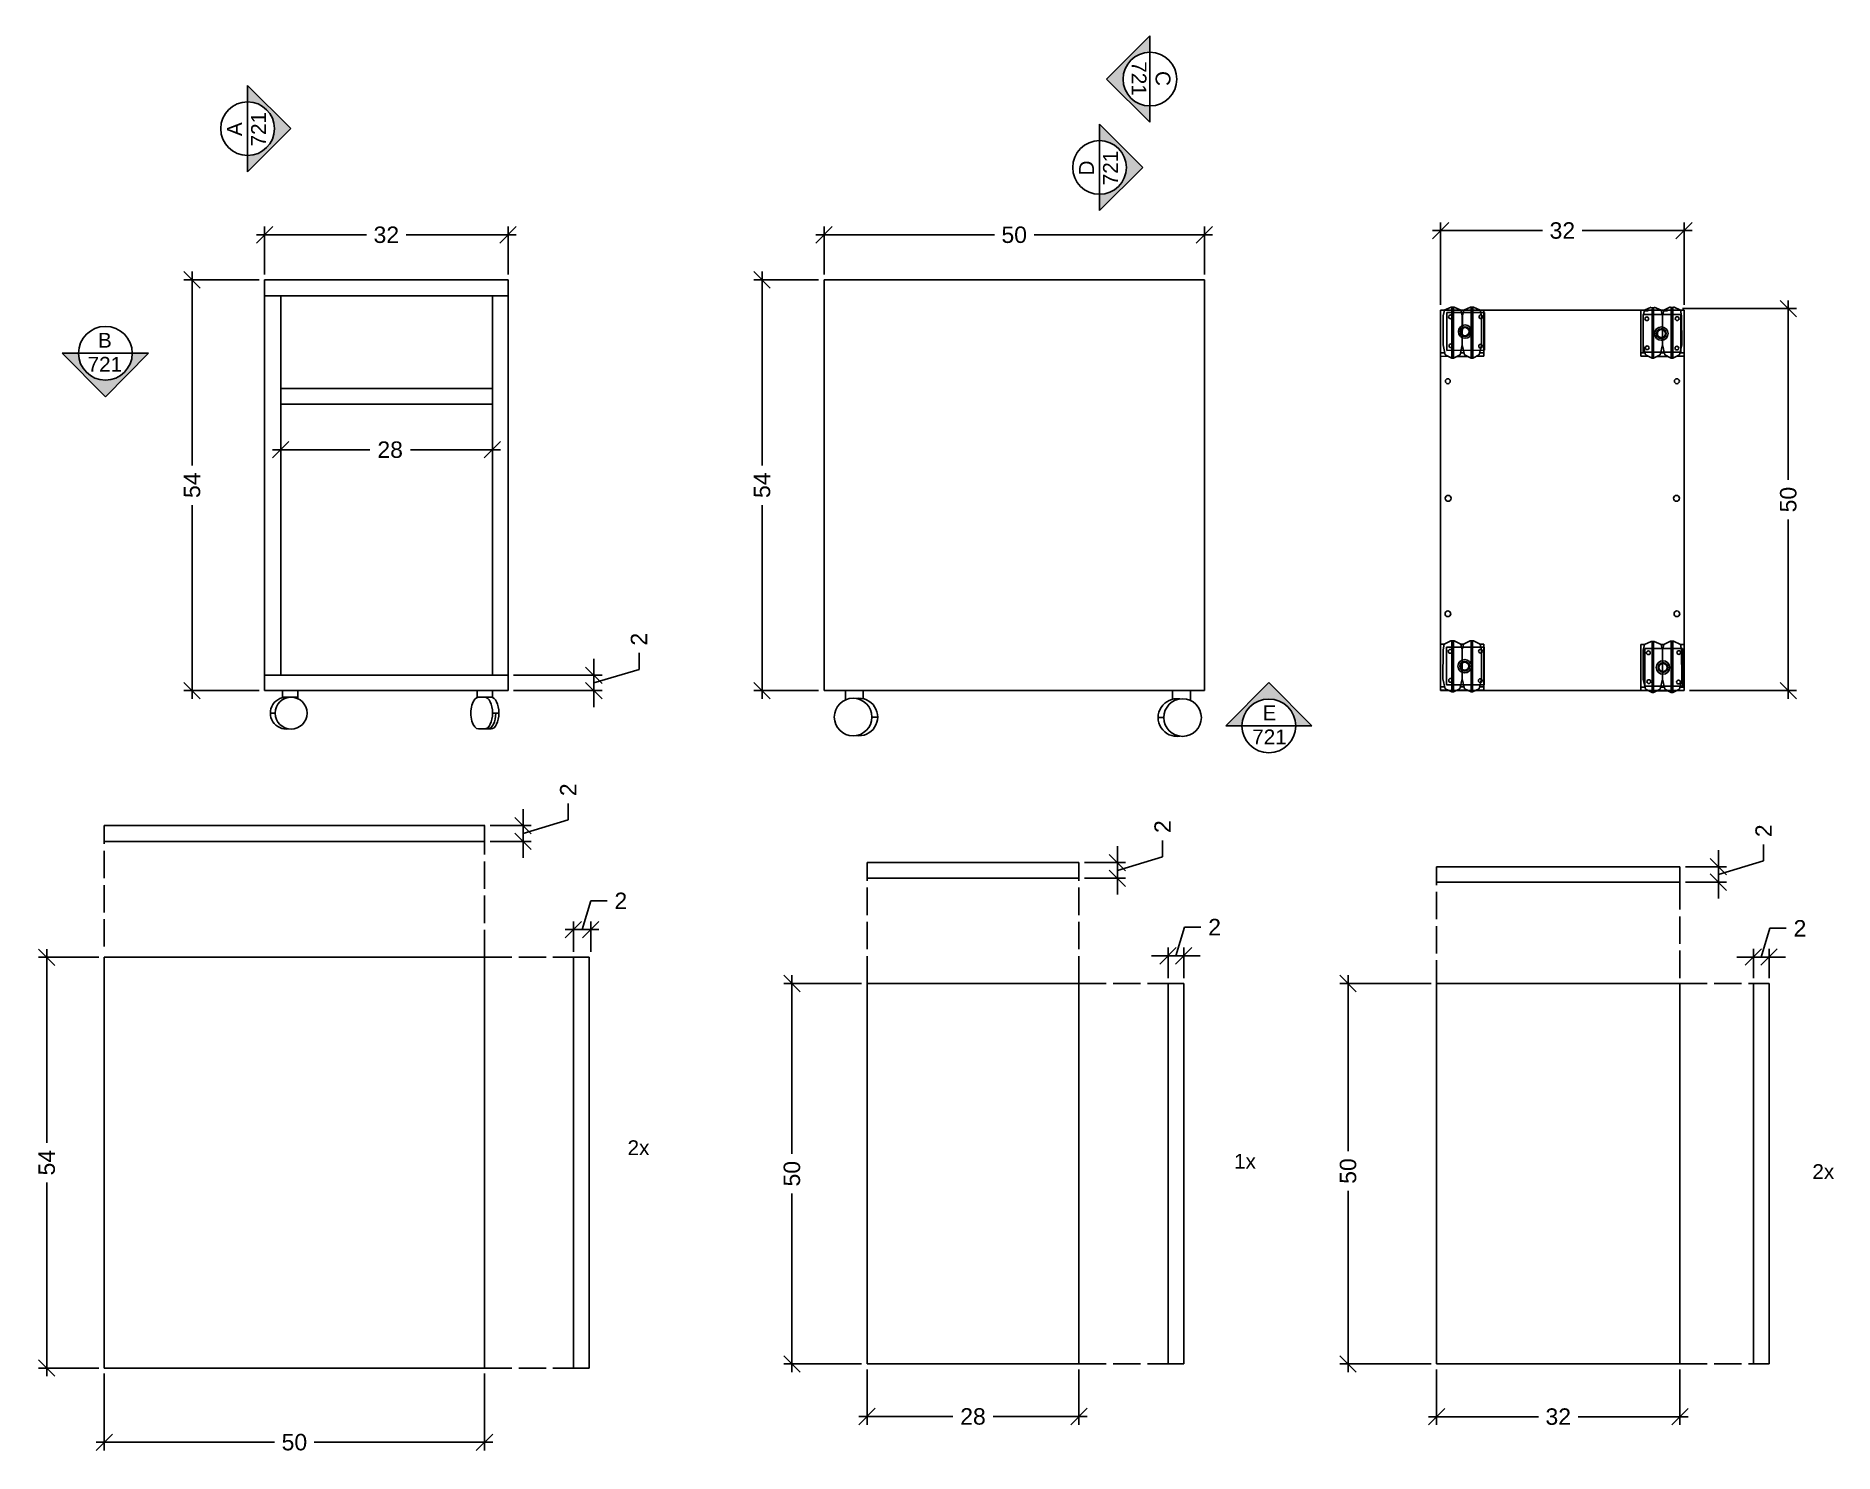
# Model space of a CAD drawing. Header units: millimetres. Extents: x -1084 to -736, y -72 to 829.
# Drawn here: x -972.4 to -736, y -72.3 to 114 of the extents above; entities that cross this region are included whole.
import ezdxf
from ezdxf.enums import TextEntityAlignment as Align

# ---------------------------------------------------------------- set-up
doc = ezdxf.new("R2010")
doc.units = ezdxf.units.MM
doc.linetypes.add('ACAD_ISO02W100', pattern=[15, 12, -3])
for name, color, linetype in [('Chiodi', 1, 'Continuous'), ('LINE', 3, 'ACAD_ISO02W100'), ('Oltedal', 191, 'Continuous'), ('particolari', 6, 'Continuous'), ('quote', 4, 'Continuous')]:
    doc.layers.add(name, color=color, linetype=linetype)
doc.styles.add('ARIAL', font='Arial.ttf')
doc.styles.get("Standard").update_dxf_attribs({"font": 'Arial.ttf'})
doc.dimstyles.new('TICK_36', dxfattribs={"dimtxt": 3.6, "dimasz": 3.6, "dimexe": 1.8, "dimexo": 1.2, "dimgap": 1.8, "dimtad": 0, "dimdec": 0, "dimzin": 0, "dimdsep": 46, "dimtxsty": 'ARIAL', "dimblk": 'OBLIQUE', "dimblk1": 'OBLIQUE', "dimblk2": 'OBLIQUE', "dimcen": 1.8, "dimdle": 1.8, "dimclrd": 256, "dimclre": 4, "dimclrt": 256, "dimadec": 0, "dimazin": 0, "dimtfac": 1, "dimtdec": 0, "dimtmove": 1, "dimatfit": 3, "dimldrblk": 'OBLIQUE', "dimfxl": 1, "dimtfillclr": 256, "dimtolj": 1, "dimtzin": 0, "dimarcsym": 1})

msp = doc.modelspace()

# ---------------------------------------------------------------- texts
at = {"layer": 'particolari', "char_height": 1.95, "attachment_point": 1}
for s, insert in [('2x', (-894.66, -31.2)), ('1x', (-814.92, -32.98)), ('2x', (-738.88, -34.34))]:
    msp.add_mtext_dynamic_manual_height_columns(s, width=12.7421, gutter_width=1, heights=[0], dxfattribs=dict(at, insert=insert))
at = {"layer": 'particolari'}
for tag, text, rotation, p in [('721', 'A', 270, (-826.43, 108.37)), ('C', 'A301', 270, (-823.28, 108.37)), ('A', 'A301', 90, (-947.3, 101.71)), ('721', 'A', 90, (-944.15, 101.71)), ('D', 'A301', 90, (-835.29, 96.61)), ('721', 'A', 90, (-832.14, 96.61))]:
    msp.add_attdef(tag, text=text, height=1.95, rotation=rotation, dxfattribs=at).set_placement(p, align=Align.TOP_CENTER)
for tag, text, p in [('B', 'A301', (-963.38, 74.94)), ('721', 'A', (-963.38, 71.78)), ('E', 'A301', (-810.26, 25.96)), ('721', 'A', (-810.26, 22.8))]:
    msp.add_attdef(tag, text=text, height=1.95, dxfattribs=at).set_placement(p, align=Align.TOP_CENTER)

# ---------------------------------------------------------------- blocks, each defined once
blk = doc.blocks.new('_Oblique')
at = {"color": 0, "linetype": 'ByBlock', "lineweight": -2}
blk.add_line((-0.5, -0.5), (0.5, 0.5), dxfattribs=at)
blk = doc.blocks.new('*D158')
at = {"layer": 'Defpoints', "color": 0, "ltscale": 0.2, "transparency": 16777216}
for p in [(-942.37, 81.91), (-951.91, 27.91), (-942.37, 27.91)]:
    blk.add_point(p, dxfattribs=at)
at = {"layer": 'quote', "lineweight": -2, "ltscale": 0.2, "transparency": 16777216}
for p, q in [((-951.91, 82.99), (-951.91, 57.52)), ((-951.91, 26.83), (-951.91, 52.3))]:
    blk.add_line(p, q, dxfattribs=at)
at = {"layer": 'quote', "color": 4, "lineweight": -2, "ltscale": 0.2, "transparency": 16777216}
for p, q in [((-943.09, 81.91), (-952.99, 81.91)), ((-943.09, 27.91), (-952.99, 27.91))]:
    blk.add_line(p, q, dxfattribs=at)
at = {"layer": 'quote', "lineweight": -2, "ltscale": 0.2, "transparency": 16777216, "xscale": 2.16, "yscale": 2.16, "zscale": 2.16}
for p, rotation in [((-951.91, 81.91), 90), ((-951.91, 27.91), 270)]:
    blk.add_blockref('_Oblique', p, dxfattribs=dict(at, rotation=rotation))
at = {"layer": 'quote', "ltscale": 0.2, "transparency": 16777216, "insert": (-951.91, 54.91), "char_height": 2.16, "attachment_point": 5, "rotation": 90, "style": 'ARIAL'}
blk.add_mtext('\\A1;54', dxfattribs=at)
blk = doc.blocks.new('*D159')
at = {"layer": 'Defpoints', "color": 0, "ltscale": 0.2, "transparency": 16777216}
for p in [(-910.37, 87.82), (-942.37, 81.91), (-910.37, 81.91)]:
    blk.add_point(p, dxfattribs=at)
at = {"layer": 'quote', "lineweight": -2, "ltscale": 0.2, "transparency": 16777216}
for p, q in [((-943.45, 87.82), (-928.96, 87.82)), ((-909.29, 87.82), (-923.77, 87.82))]:
    blk.add_line(p, q, dxfattribs=at)
at = {"layer": 'quote', "color": 4, "lineweight": -2, "ltscale": 0.2, "transparency": 16777216}
for p, q in [((-942.37, 82.63), (-942.37, 88.9)), ((-910.37, 82.63), (-910.37, 88.9))]:
    blk.add_line(p, q, dxfattribs=at)
at = {"layer": 'quote', "lineweight": -2, "ltscale": 0.2, "transparency": 16777216, "xscale": 2.16, "yscale": 2.16, "zscale": 2.16, "rotation": 180}
blk.add_blockref('_Oblique', (-942.37, 87.82), dxfattribs=at)
at = {"layer": 'quote', "lineweight": -2, "ltscale": 0.2, "transparency": 16777216, "xscale": 2.16, "yscale": 2.16, "zscale": 2.16}
blk.add_blockref('_Oblique', (-910.37, 87.82), dxfattribs=at)
at = {"layer": 'quote', "ltscale": 0.2, "transparency": 16777216, "insert": (-926.37, 87.82), "char_height": 2.16, "attachment_point": 5, "style": 'ARIAL'}
blk.add_mtext('\\A1;32', dxfattribs=at)
blk = doc.blocks.new('*D160')
at = {"layer": 'Defpoints', "color": 0, "ltscale": 0.2, "transparency": 16777216}
for p in [(-940.25, 65.56), (-912.43, 65.56), (-912.43, 59.57)]:
    blk.add_point(p, dxfattribs=at)
at = {"layer": 'quote', "color": 4, "lineweight": -2, "ltscale": 0.2, "transparency": 16777216}
for p, q in [((-940.25, 64.84), (-940.25, 58.49)), ((-912.43, 64.84), (-912.43, 58.49))]:
    blk.add_line(p, q, dxfattribs=at)
at = {"layer": 'quote', "lineweight": -2, "ltscale": 0.2, "transparency": 16777216}
for p, q in [((-941.33, 59.57), (-928.53, 59.57)), ((-911.35, 59.57), (-923.21, 59.57))]:
    blk.add_line(p, q, dxfattribs=at)
at = {"layer": 'quote', "lineweight": -2, "ltscale": 0.2, "transparency": 16777216, "xscale": 2.16, "yscale": 2.16, "zscale": 2.16, "rotation": 180}
blk.add_blockref('_Oblique', (-940.25, 59.57), dxfattribs=at)
at = {"layer": 'quote', "lineweight": -2, "ltscale": 0.2, "transparency": 16777216, "xscale": 2.16, "yscale": 2.16, "zscale": 2.16}
blk.add_blockref('_Oblique', (-912.43, 59.57), dxfattribs=at)
at = {"layer": 'quote', "ltscale": 0.2, "transparency": 16777216, "insert": (-925.87, 59.57), "char_height": 2.16, "attachment_point": 5, "style": 'ARIAL'}
blk.add_mtext('\\A1;28', dxfattribs=at)
blk = doc.blocks.new('*D161')
at = {"layer": 'Defpoints', "color": 0, "ltscale": 0.2, "transparency": 16777216}
for p in [(-818.82, 87.82), (-868.82, 81.91), (-818.82, 81.91)]:
    blk.add_point(p, dxfattribs=at)
at = {"layer": 'quote', "lineweight": -2, "ltscale": 0.2, "transparency": 16777216}
for p, q in [((-869.9, 87.82), (-846.43, 87.82)), ((-817.74, 87.82), (-841.2, 87.82))]:
    blk.add_line(p, q, dxfattribs=at)
at = {"layer": 'quote', "color": 4, "lineweight": -2, "ltscale": 0.2, "transparency": 16777216}
for p, q in [((-868.82, 82.63), (-868.82, 88.9)), ((-818.82, 82.63), (-818.82, 88.9))]:
    blk.add_line(p, q, dxfattribs=at)
at = {"layer": 'quote', "lineweight": -2, "ltscale": 0.2, "transparency": 16777216, "xscale": 2.16, "yscale": 2.16, "zscale": 2.16, "rotation": 180}
blk.add_blockref('_Oblique', (-868.82, 87.82), dxfattribs=at)
at = {"layer": 'quote', "lineweight": -2, "ltscale": 0.2, "transparency": 16777216, "xscale": 2.16, "yscale": 2.16, "zscale": 2.16}
blk.add_blockref('_Oblique', (-818.82, 87.82), dxfattribs=at)
at = {"layer": 'quote', "ltscale": 0.2, "transparency": 16777216, "insert": (-843.82, 87.82), "char_height": 2.16, "attachment_point": 5, "style": 'ARIAL'}
blk.add_mtext('\\A1;50', dxfattribs=at)
blk = doc.blocks.new('*D162')
at = {"layer": 'Defpoints', "color": 0, "ltscale": 0.2, "transparency": 16777216}
for p in [(-868.82, 81.91), (-876.97, 27.91), (-868.82, 27.91)]:
    blk.add_point(p, dxfattribs=at)
at = {"layer": 'quote', "lineweight": -2, "ltscale": 0.2, "transparency": 16777216}
for p, q in [((-876.97, 82.99), (-876.97, 57.52)), ((-876.97, 26.83), (-876.97, 52.3))]:
    blk.add_line(p, q, dxfattribs=at)
at = {"layer": 'quote', "color": 4, "lineweight": -2, "ltscale": 0.2, "transparency": 16777216}
for p, q in [((-869.54, 81.91), (-878.05, 81.91)), ((-869.54, 27.91), (-878.05, 27.91))]:
    blk.add_line(p, q, dxfattribs=at)
at = {"layer": 'quote', "lineweight": -2, "ltscale": 0.2, "transparency": 16777216, "xscale": 2.16, "yscale": 2.16, "zscale": 2.16}
for p, rotation in [((-876.97, 81.91), 90), ((-876.97, 27.91), 270)]:
    blk.add_blockref('_Oblique', p, dxfattribs=dict(at, rotation=rotation))
at = {"layer": 'quote', "ltscale": 0.2, "transparency": 16777216, "insert": (-876.97, 54.91), "char_height": 2.16, "attachment_point": 5, "rotation": 90, "style": 'ARIAL'}
blk.add_mtext('\\A1;54', dxfattribs=at)
blk = doc.blocks.new('*D163')
at = {"layer": 'Defpoints', "color": 0, "ltscale": 0.2, "transparency": 16777216}
for p in [(-910.37, 29.93), (-910.37, 27.91), (-899.09, 27.91)]:
    blk.add_point(p, dxfattribs=at)
at = {"layer": 'quote', "lineweight": -2, "ltscale": 0.2, "transparency": 16777216}
for p, q in [((-899.09, 29.93), (-899.09, 32.09)), ((-893.15, 30.7), (-893.15, 32.86)), ((-899.09, 28.92), (-893.15, 30.7)), ((-899.09, 29.93), (-899.09, 27.91)), ((-899.09, 29.93), (-899.09, 27.91)), ((-899.09, 27.91), (-899.09, 25.75))]:
    blk.add_line(p, q, dxfattribs=at)
at = {"layer": 'quote', "color": 4, "lineweight": -2, "ltscale": 0.2, "transparency": 16777216}
for p, q in [((-909.65, 29.93), (-898.01, 29.93)), ((-909.65, 27.91), (-898.01, 27.91))]:
    blk.add_line(p, q, dxfattribs=at)
at = {"layer": 'quote', "lineweight": -2, "ltscale": 0.2, "transparency": 16777216, "xscale": 2.16, "yscale": 2.16, "zscale": 2.16}
for p, rotation in [((-899.09, 29.93), 270), ((-899.09, 27.91), 90)]:
    blk.add_blockref('_Oblique', p, dxfattribs=dict(at, rotation=rotation))
at = {"layer": 'quote', "ltscale": 0.2, "transparency": 16777216, "insert": (-893.15, 34.67), "char_height": 2.16, "attachment_point": 5, "rotation": 90, "style": 'ARIAL'}
blk.add_mtext('\\A1;2', dxfattribs=at)
blk = doc.blocks.new('*D164')
at = {"layer": 'Defpoints', "color": 0, "ltscale": 0.2, "transparency": 16777216}
for p in [(-835.31, 5.31), (-835.31, 3.25), (-830.25, 3.25)]:
    blk.add_point(p, dxfattribs=at)
at = {"layer": 'quote', "lineweight": -2, "ltscale": 0.2, "transparency": 16777216}
for p, q in [((-830.25, 5.31), (-830.25, 7.47)), ((-824.31, 6.06), (-824.31, 8.22)), ((-830.25, 4.28), (-824.31, 6.06)), ((-830.25, 5.31), (-830.25, 3.25)), ((-830.25, 5.31), (-830.25, 3.25)), ((-830.25, 3.25), (-830.25, 1.09))]:
    blk.add_line(p, q, dxfattribs=at)
at = {"layer": 'quote', "color": 4, "lineweight": -2, "ltscale": 0.2, "transparency": 16777216}
for p, q in [((-834.59, 5.31), (-829.17, 5.31)), ((-834.59, 3.25), (-829.17, 3.25))]:
    blk.add_line(p, q, dxfattribs=at)
at = {"layer": 'quote', "lineweight": -2, "ltscale": 0.2, "transparency": 16777216, "xscale": 2.16, "yscale": 2.16, "zscale": 2.16}
for p, rotation in [((-830.25, 5.31), 270), ((-830.25, 3.25), 90)]:
    blk.add_blockref('_Oblique', p, dxfattribs=dict(at, rotation=rotation))
at = {"layer": 'quote', "ltscale": 0.2, "transparency": 16777216, "insert": (-824.31, 10.03), "char_height": 2.16, "attachment_point": 5, "rotation": 90, "style": 'ARIAL'}
blk.add_mtext('\\A1;2', dxfattribs=at)
blk = doc.blocks.new('*D165')
at = {"layer": 'Defpoints', "color": 0, "ltscale": 0.2, "transparency": 16777216}
for p in [(-756.29, 4.76), (-756.29, 2.73), (-751.23, 2.73)]:
    blk.add_point(p, dxfattribs=at)
at = {"layer": 'quote', "lineweight": -2, "ltscale": 0.2, "transparency": 16777216}
for p, q in [((-745.29, 5.53), (-745.29, 7.69)), ((-751.23, 4.76), (-751.23, 6.92)), ((-751.23, 3.75), (-745.29, 5.53)), ((-751.23, 4.76), (-751.23, 2.73)), ((-751.23, 4.76), (-751.23, 2.73)), ((-751.23, 2.73), (-751.23, 0.57))]:
    blk.add_line(p, q, dxfattribs=at)
at = {"layer": 'quote', "color": 4, "lineweight": -2, "ltscale": 0.2, "transparency": 16777216}
for p, q in [((-755.57, 4.76), (-750.15, 4.76)), ((-755.57, 2.73), (-750.15, 2.73))]:
    blk.add_line(p, q, dxfattribs=at)
at = {"layer": 'quote', "lineweight": -2, "ltscale": 0.2, "transparency": 16777216, "xscale": 2.16, "yscale": 2.16, "zscale": 2.16}
for p, rotation in [((-751.23, 4.76), 270), ((-751.23, 2.73), 90)]:
    blk.add_blockref('_Oblique', p, dxfattribs=dict(at, rotation=rotation))
at = {"layer": 'quote', "ltscale": 0.2, "transparency": 16777216, "insert": (-745.29, 9.49), "char_height": 2.16, "attachment_point": 5, "rotation": 90, "style": 'ARIAL'}
blk.add_mtext('\\A1;2', dxfattribs=at)
blk = doc.blocks.new('*D150')
at = {"layer": 'Defpoints', "color": 0, "ltscale": 0.2, "transparency": 16777216}
for p in [(-873.04, -10.59), (-863.17, -10.59), (-863.17, -60.59)]:
    blk.add_point(p, dxfattribs=at)
at = {"layer": 'quote', "color": 4, "lineweight": -2, "ltscale": 0.2, "transparency": 16777216}
for p, q in [((-863.89, -10.59), (-874.12, -10.59)), ((-863.89, -60.59), (-874.12, -60.59))]:
    blk.add_line(p, q, dxfattribs=at)
at = {"layer": 'quote', "lineweight": -2, "ltscale": 0.2, "transparency": 16777216}
for p, q in [((-873.04, -9.51), (-873.04, -32.98)), ((-873.04, -61.67), (-873.04, -38.2))]:
    blk.add_line(p, q, dxfattribs=at)
at = {"layer": 'quote', "lineweight": -2, "ltscale": 0.2, "transparency": 16777216, "xscale": 2.16, "yscale": 2.16, "zscale": 2.16}
for p, rotation in [((-873.04, -10.59), 90), ((-873.04, -60.59), 270)]:
    blk.add_blockref('_Oblique', p, dxfattribs=dict(at, rotation=rotation))
at = {"layer": 'quote', "ltscale": 0.2, "transparency": 16777216, "insert": (-873.04, -35.59), "char_height": 2.16, "attachment_point": 5, "rotation": 90, "style": 'ARIAL'}
blk.add_mtext('\\A1;50', dxfattribs=at)
blk = doc.blocks.new('*D151')
at = {"layer": 'Defpoints', "color": 0, "ltscale": 0.2, "transparency": 16777216}
for p in [(-863.17, -60.59), (-835.31, -60.59), (-863.17, -67.51)]:
    blk.add_point(p, dxfattribs=at)
at = {"layer": 'quote', "color": 4, "lineweight": -2, "ltscale": 0.2, "transparency": 16777216}
for p, q in [((-863.17, -61.31), (-863.17, -68.59)), ((-835.31, -61.31), (-835.31, -68.59))]:
    blk.add_line(p, q, dxfattribs=at)
at = {"layer": 'quote', "lineweight": -2, "ltscale": 0.2, "transparency": 16777216}
for p, q in [((-864.25, -67.51), (-851.89, -67.51)), ((-834.23, -67.51), (-846.58, -67.51))]:
    blk.add_line(p, q, dxfattribs=at)
at = {"layer": 'quote', "lineweight": -2, "ltscale": 0.2, "transparency": 16777216, "xscale": 2.16, "yscale": 2.16, "zscale": 2.16, "rotation": 180}
blk.add_blockref('_Oblique', (-863.17, -67.51), dxfattribs=at)
at = {"layer": 'quote', "lineweight": -2, "ltscale": 0.2, "transparency": 16777216, "xscale": 2.16, "yscale": 2.16, "zscale": 2.16}
blk.add_blockref('_Oblique', (-835.31, -67.51), dxfattribs=at)
at = {"layer": 'quote', "ltscale": 0.2, "transparency": 16777216, "insert": (-849.24, -67.51), "char_height": 2.16, "attachment_point": 5, "style": 'ARIAL'}
blk.add_mtext('\\A1;28', dxfattribs=at)
blk = doc.blocks.new('*D152')
at = {"layer": 'Defpoints', "color": 0, "ltscale": 0.2, "transparency": 16777216}
for p in [(-788.29, -60.59), (-756.29, -60.59), (-788.29, -67.53)]:
    blk.add_point(p, dxfattribs=at)
at = {"layer": 'quote', "color": 4, "lineweight": -2, "ltscale": 0.2, "transparency": 16777216}
for p, q in [((-788.29, -61.31), (-788.29, -68.61)), ((-756.29, -61.31), (-756.29, -68.61))]:
    blk.add_line(p, q, dxfattribs=at)
at = {"layer": 'quote', "lineweight": -2, "ltscale": 0.2, "transparency": 16777216}
for p, q in [((-789.37, -67.53), (-774.89, -67.53)), ((-755.21, -67.53), (-769.69, -67.53))]:
    blk.add_line(p, q, dxfattribs=at)
at = {"layer": 'quote', "lineweight": -2, "ltscale": 0.2, "transparency": 16777216, "xscale": 2.16, "yscale": 2.16, "zscale": 2.16, "rotation": 180}
blk.add_blockref('_Oblique', (-788.29, -67.53), dxfattribs=at)
at = {"layer": 'quote', "lineweight": -2, "ltscale": 0.2, "transparency": 16777216, "xscale": 2.16, "yscale": 2.16, "zscale": 2.16}
blk.add_blockref('_Oblique', (-756.29, -67.53), dxfattribs=at)
at = {"layer": 'quote', "ltscale": 0.2, "transparency": 16777216, "insert": (-772.29, -67.53), "char_height": 2.16, "attachment_point": 5, "style": 'ARIAL'}
blk.add_mtext('\\A1;32', dxfattribs=at)
blk = doc.blocks.new('*D156')
at = {"layer": 'Defpoints', "color": 0, "ltscale": 0.2, "transparency": 16777216}
for p in [(-899.5, -3.5), (-901.77, -7.14), (-899.5, -7.14)]:
    blk.add_point(p, dxfattribs=at)
at = {"layer": 'quote', "lineweight": -2, "ltscale": 0.2, "transparency": 16777216}
for p, q in [((-900.64, -3.5), (-899.5, 0.28)), ((-899.5, 0.28), (-897.34, 0.28)), ((-902.85, -3.5), (-898.42, -3.5))]:
    blk.add_line(p, q, dxfattribs=at)
at = {"layer": 'quote', "color": 4, "lineweight": -2, "ltscale": 0.2, "transparency": 16777216}
for p, q in [((-901.77, -6.42), (-901.77, -2.42)), ((-899.5, -6.42), (-899.5, -2.42))]:
    blk.add_line(p, q, dxfattribs=at)
at = {"layer": 'quote', "lineweight": -2, "ltscale": 0.2, "transparency": 16777216, "xscale": 2.16, "yscale": 2.16, "zscale": 2.16, "rotation": 180}
blk.add_blockref('_Oblique', (-901.77, -3.5), dxfattribs=at)
at = {"layer": 'quote', "lineweight": -2, "ltscale": 0.2, "transparency": 16777216, "xscale": 2.16, "yscale": 2.16, "zscale": 2.16}
blk.add_blockref('_Oblique', (-899.5, -3.5), dxfattribs=at)
at = {"layer": 'quote', "ltscale": 0.2, "transparency": 16777216, "insert": (-895.54, 0.28), "char_height": 2.16, "attachment_point": 5, "style": 'ARIAL'}
blk.add_mtext('\\A1;2', dxfattribs=at)
blk = doc.blocks.new('*D157')
at = {"layer": 'Defpoints', "color": 0, "ltscale": 0.2, "transparency": 16777216}
for p in [(-971.02, -7.14), (-963.46, -7.14), (-963.46, -61.14)]:
    blk.add_point(p, dxfattribs=at)
at = {"layer": 'quote', "lineweight": -2, "ltscale": 0.2, "transparency": 16777216}
for p, q in [((-971.02, -6.06), (-971.02, -31.53)), ((-971.02, -62.22), (-971.02, -36.76))]:
    blk.add_line(p, q, dxfattribs=at)
at = {"layer": 'quote', "color": 4, "lineweight": -2, "ltscale": 0.2, "transparency": 16777216}
for p, q in [((-964.18, -7.14), (-972.1, -7.14)), ((-964.18, -61.14), (-972.1, -61.14))]:
    blk.add_line(p, q, dxfattribs=at)
at = {"layer": 'quote', "lineweight": -2, "ltscale": 0.2, "transparency": 16777216, "xscale": 2.16, "yscale": 2.16, "zscale": 2.16}
for p, rotation in [((-971.02, -7.14), 90), ((-971.02, -61.14), 270)]:
    blk.add_blockref('_Oblique', p, dxfattribs=dict(at, rotation=rotation))
at = {"layer": 'quote', "ltscale": 0.2, "transparency": 16777216, "insert": (-971.02, -34.14), "char_height": 2.16, "attachment_point": 5, "rotation": 90, "style": 'ARIAL'}
blk.add_mtext('\\A1;54', dxfattribs=at)
blk = doc.blocks.new('*D153')
at = {"layer": 'Defpoints', "color": 0, "ltscale": 0.2, "transparency": 16777216}
for p in [(-963.46, -61.14), (-913.46, -61.14), (-913.46, -70.89)]:
    blk.add_point(p, dxfattribs=at)
at = {"layer": 'quote', "color": 4, "lineweight": -2, "ltscale": 0.2, "transparency": 16777216}
for p, q in [((-963.46, -61.86), (-963.46, -71.97)), ((-913.46, -61.86), (-913.46, -71.97))]:
    blk.add_line(p, q, dxfattribs=at)
at = {"layer": 'quote', "lineweight": -2, "ltscale": 0.2, "transparency": 16777216}
for p, q in [((-964.54, -70.89), (-941.07, -70.89)), ((-912.38, -70.89), (-935.85, -70.89))]:
    blk.add_line(p, q, dxfattribs=at)
at = {"layer": 'quote', "lineweight": -2, "ltscale": 0.2, "transparency": 16777216, "xscale": 2.16, "yscale": 2.16, "zscale": 2.16, "rotation": 180}
blk.add_blockref('_Oblique', (-963.46, -70.89), dxfattribs=at)
at = {"layer": 'quote', "lineweight": -2, "ltscale": 0.2, "transparency": 16777216, "xscale": 2.16, "yscale": 2.16, "zscale": 2.16}
blk.add_blockref('_Oblique', (-913.46, -70.89), dxfattribs=at)
at = {"layer": 'quote', "ltscale": 0.2, "transparency": 16777216, "insert": (-938.46, -70.89), "char_height": 2.16, "attachment_point": 5, "style": 'ARIAL'}
blk.add_mtext('\\A1;50', dxfattribs=at)
blk = doc.blocks.new('*D147')
at = {"layer": 'Defpoints', "color": 0, "ltscale": 0.2, "transparency": 16777216}
for p in [(-799.92, -10.59), (-788.29, -10.59), (-788.29, -60.59)]:
    blk.add_point(p, dxfattribs=at)
at = {"layer": 'quote', "color": 4, "lineweight": -2, "ltscale": 0.2, "transparency": 16777216}
for p, q in [((-789.01, -10.59), (-801, -10.59)), ((-789.01, -60.59), (-801, -60.59))]:
    blk.add_line(p, q, dxfattribs=at)
at = {"layer": 'quote', "lineweight": -2, "ltscale": 0.2, "transparency": 16777216}
for p, q in [((-799.92, -9.51), (-799.92, -32.63)), ((-799.92, -61.67), (-799.92, -37.85))]:
    blk.add_line(p, q, dxfattribs=at)
at = {"layer": 'quote', "lineweight": -2, "ltscale": 0.2, "transparency": 16777216, "xscale": 2.16, "yscale": 2.16, "zscale": 2.16}
for p, rotation in [((-799.92, -10.59), 90), ((-799.92, -60.59), 270)]:
    blk.add_blockref('_Oblique', p, dxfattribs=dict(at, rotation=rotation))
at = {"layer": 'quote', "ltscale": 0.2, "transparency": 16777216, "insert": (-799.92, -35.24), "char_height": 2.16, "attachment_point": 5, "rotation": 90, "style": 'ARIAL'}
blk.add_mtext('\\A1;50', dxfattribs=at)
blk = doc.blocks.new('*D154')
at = {"layer": 'Defpoints', "color": 0, "ltscale": 0.2, "transparency": 16777216}
for p in [(-756.67, 78.12), (-742.04, 78.12), (-755.75, 27.91)]:
    blk.add_point(p, dxfattribs=at)
at = {"layer": 'quote', "color": 4, "lineweight": -2, "ltscale": 0.2, "transparency": 16777216}
for p, q in [((-755.95, 78.12), (-740.96, 78.12)), ((-755.03, 27.91), (-740.96, 27.91))]:
    blk.add_line(p, q, dxfattribs=at)
at = {"layer": 'quote', "lineweight": -2, "ltscale": 0.2, "transparency": 16777216}
for p, q in [((-742.04, 79.2), (-742.04, 55.63)), ((-742.04, 26.83), (-742.04, 50.4))]:
    blk.add_line(p, q, dxfattribs=at)
at = {"layer": 'quote', "lineweight": -2, "ltscale": 0.2, "transparency": 16777216, "xscale": 2.16, "yscale": 2.16, "zscale": 2.16}
for p, rotation in [((-742.04, 78.12), 90), ((-742.04, 27.91), 270)]:
    blk.add_blockref('_Oblique', p, dxfattribs=dict(at, rotation=rotation))
at = {"layer": 'quote', "ltscale": 0.2, "transparency": 16777216, "insert": (-742.04, 53.02), "char_height": 2.16, "attachment_point": 5, "rotation": 90, "style": 'ARIAL'}
blk.add_mtext('\\A1;50', dxfattribs=at)
blk = doc.blocks.new('*D155')
at = {"layer": 'Defpoints', "color": 0, "ltscale": 0.2, "transparency": 16777216}
for p in [(-755.75, 88.38), (-787.75, 77.91), (-755.75, 77.91)]:
    blk.add_point(p, dxfattribs=at)
at = {"layer": 'quote', "lineweight": -2, "ltscale": 0.2, "transparency": 16777216}
for p, q in [((-788.83, 88.38), (-774.34, 88.38)), ((-754.67, 88.38), (-769.15, 88.38))]:
    blk.add_line(p, q, dxfattribs=at)
at = {"layer": 'quote', "color": 4, "lineweight": -2, "ltscale": 0.2, "transparency": 16777216}
for p, q in [((-787.75, 78.63), (-787.75, 89.46)), ((-755.75, 78.63), (-755.75, 89.46))]:
    blk.add_line(p, q, dxfattribs=at)
at = {"layer": 'quote', "lineweight": -2, "ltscale": 0.2, "transparency": 16777216, "xscale": 2.16, "yscale": 2.16, "zscale": 2.16, "rotation": 180}
blk.add_blockref('_Oblique', (-787.75, 88.38), dxfattribs=at)
at = {"layer": 'quote', "lineweight": -2, "ltscale": 0.2, "transparency": 16777216, "xscale": 2.16, "yscale": 2.16, "zscale": 2.16}
blk.add_blockref('_Oblique', (-755.75, 88.38), dxfattribs=at)
at = {"layer": 'quote', "ltscale": 0.2, "transparency": 16777216, "insert": (-771.75, 88.38), "char_height": 2.16, "attachment_point": 5, "style": 'ARIAL'}
blk.add_mtext('\\A1;32', dxfattribs=at)
blk = doc.blocks.new('*D148')
at = {"layer": 'Defpoints', "color": 0, "ltscale": 0.2, "transparency": 16777216}
for p in [(-821.53, -6.95), (-823.59, -10.59), (-821.53, -10.59)]:
    blk.add_point(p, dxfattribs=at)
at = {"layer": 'quote', "lineweight": -2, "ltscale": 0.2, "transparency": 16777216}
for p, q in [((-822.56, -6.95), (-821.43, -3.17)), ((-821.43, -3.17), (-819.27, -3.17)), ((-823.59, -6.95), (-825.75, -6.95)), ((-823.59, -6.95), (-821.53, -6.95)), ((-823.59, -6.95), (-821.53, -6.95)), ((-821.53, -6.95), (-819.37, -6.95))]:
    blk.add_line(p, q, dxfattribs=at)
at = {"layer": 'quote', "color": 4, "lineweight": -2, "ltscale": 0.2, "transparency": 16777216}
for p, q in [((-823.59, -9.87), (-823.59, -5.87)), ((-821.53, -9.87), (-821.53, -5.87))]:
    blk.add_line(p, q, dxfattribs=at)
at = {"layer": 'quote', "lineweight": -2, "ltscale": 0.2, "transparency": 16777216, "xscale": 2.16, "yscale": 2.16, "zscale": 2.16}
blk.add_blockref('_Oblique', (-823.59, -6.95), dxfattribs=at)
at = {"layer": 'quote', "lineweight": -2, "ltscale": 0.2, "transparency": 16777216, "xscale": 2.16, "yscale": 2.16, "zscale": 2.16, "rotation": 180}
blk.add_blockref('_Oblique', (-821.53, -6.95), dxfattribs=at)
at = {"layer": 'quote', "ltscale": 0.2, "transparency": 16777216, "insert": (-817.47, -3.17), "char_height": 2.16, "attachment_point": 5, "style": 'ARIAL'}
blk.add_mtext('\\A1;2', dxfattribs=at)
blk = doc.blocks.new('*D149')
at = {"layer": 'Defpoints', "color": 0, "ltscale": 0.2, "transparency": 16777216}
for p in [(-744.57, -7.11), (-746.63, -10.59), (-744.57, -10.59)]:
    blk.add_point(p, dxfattribs=at)
at = {"layer": 'quote', "lineweight": -2, "ltscale": 0.2, "transparency": 16777216}
for p, q in [((-745.6, -7.11), (-744.47, -3.33)), ((-744.47, -3.33), (-742.31, -3.33)), ((-746.63, -7.11), (-748.79, -7.11)), ((-746.63, -7.11), (-744.57, -7.11)), ((-746.63, -7.11), (-744.57, -7.11)), ((-744.57, -7.11), (-742.41, -7.11))]:
    blk.add_line(p, q, dxfattribs=at)
at = {"layer": 'quote', "color": 4, "lineweight": -2, "ltscale": 0.2, "transparency": 16777216}
for p, q in [((-746.63, -9.87), (-746.63, -6.03)), ((-744.57, -9.87), (-744.57, -6.03))]:
    blk.add_line(p, q, dxfattribs=at)
at = {"layer": 'quote', "lineweight": -2, "ltscale": 0.2, "transparency": 16777216, "xscale": 2.16, "yscale": 2.16, "zscale": 2.16}
blk.add_blockref('_Oblique', (-746.63, -7.11), dxfattribs=at)
at = {"layer": 'quote', "lineweight": -2, "ltscale": 0.2, "transparency": 16777216, "xscale": 2.16, "yscale": 2.16, "zscale": 2.16, "rotation": 180}
blk.add_blockref('_Oblique', (-744.57, -7.11), dxfattribs=at)
at = {"layer": 'quote', "ltscale": 0.2, "transparency": 16777216, "insert": (-740.51, -3.33), "char_height": 2.16, "attachment_point": 5, "style": 'ARIAL'}
blk.add_mtext('\\A1;2', dxfattribs=at)
blk = doc.blocks.new('*D146')
at = {"layer": 'Defpoints', "color": 0, "ltscale": 0.2, "transparency": 16777216}
for p in [(-913.46, 10.16), (-913.46, 8.1), (-908.4, 8.1)]:
    blk.add_point(p, dxfattribs=at)
at = {"layer": 'quote', "lineweight": -2, "ltscale": 0.2, "transparency": 16777216}
for p, q in [((-908.4, 10.16), (-908.4, 12.32)), ((-902.46, 10.91), (-902.46, 13.07)), ((-908.4, 9.13), (-902.46, 10.91)), ((-908.4, 10.16), (-908.4, 8.1)), ((-908.4, 10.16), (-908.4, 8.1)), ((-908.4, 8.1), (-908.4, 5.94))]:
    blk.add_line(p, q, dxfattribs=at)
at = {"layer": 'quote', "color": 4, "lineweight": -2, "ltscale": 0.2, "transparency": 16777216}
for p, q in [((-912.74, 10.16), (-907.32, 10.16)), ((-912.74, 8.1), (-907.32, 8.1))]:
    blk.add_line(p, q, dxfattribs=at)
at = {"layer": 'quote', "lineweight": -2, "ltscale": 0.2, "transparency": 16777216, "xscale": 2.16, "yscale": 2.16, "zscale": 2.16}
for p, rotation in [((-908.4, 10.16), 270), ((-908.4, 8.1), 90)]:
    blk.add_blockref('_Oblique', p, dxfattribs=dict(at, rotation=rotation))
at = {"layer": 'quote', "ltscale": 0.2, "transparency": 16777216, "insert": (-902.46, 14.88), "char_height": 2.16, "attachment_point": 5, "rotation": 90, "style": 'ARIAL'}
blk.add_mtext('\\A1;2', dxfattribs=at)

# ---------------------------------------------------------------- dimensions: what is measured, and where the dimension line sits
at = {"layer": 'quote', "ltscale": 0.2}
for base, p1, p2, picture, middle in [((-910.37, 87.82), (-942.37, 81.91), (-910.37, 81.91), '*D159', (-926.37, 87.82)), ((-818.82, 87.82), (-868.82, 81.91), (-818.82, 81.91), '*D161', (-843.82, 87.82)), ((-755.75, 88.38), (-787.75, 77.91), (-755.75, 77.91), '*D155', (-771.75, 88.38)), ((-899.5, -3.5), (-901.77, -7.14), (-899.5, -7.14), '*D156', (-896.26, 0.28)), ((-821.53, -6.95), (-823.59, -10.59), (-821.53, -10.59), '*D148', (-818.19, -3.17)), ((-744.57, -7.11), (-746.63, -10.59), (-744.57, -10.59), '*D149', (-741.23, -3.33)), ((-913.46, -70.89), (-963.46, -61.14), (-913.46, -61.14), '*D153', (-938.46, -70.89)), ((-863.17, -67.51), (-835.31, -60.59), (-863.17, -60.59), '*D151', (-849.24, -67.51)), ((-788.29, -67.53), (-756.29, -60.59), (-788.29, -60.59), '*D152', (-772.29, -67.53))]:
    dim = msp.add_linear_dim(base=base, p1=p1, p2=p2, dimstyle='TICK_36', override={"dimscale": 0.6}, dxfattribs=at)
    dim.commit()
    dim.dimension.update_dxf_attribs({"geometry": picture, "text_midpoint": middle})
for base, p1, p2, picture, middle in [((-951.91, 27.91), (-942.37, 81.91), (-942.37, 27.91), '*D158', (-951.91, 54.91)), ((-876.97, 27.91), (-868.82, 81.91), (-868.82, 27.91), '*D162', (-876.97, 54.91)), ((-742.04, 78.12), (-755.75, 27.91), (-756.67, 78.12), '*D154', (-742.04, 53.02)), ((-899.09, 27.91), (-910.37, 29.93), (-910.37, 27.91), '*D163', (-893.15, 33.94)), ((-908.4, 8.1), (-913.46, 10.16), (-913.46, 8.1), '*D146', (-902.46, 14.15)), ((-830.25, 3.25), (-835.31, 5.31), (-835.31, 3.25), '*D164', (-824.31, 9.3)), ((-751.23, 2.73), (-756.29, 4.76), (-756.29, 2.73), '*D165', (-745.29, 8.77)), ((-971.02, -7.14), (-963.46, -61.14), (-963.46, -7.14), '*D157', (-971.02, -34.14)), ((-873.04, -10.59), (-863.17, -60.59), (-863.17, -10.59), '*D150', (-873.04, -35.59))]:
    dim = msp.add_linear_dim(base=base, p1=p1, p2=p2, angle=90, dimstyle='TICK_36', override={"dimscale": 0.6}, dxfattribs=at)
    dim.commit()
    dim.dimension.update_dxf_attribs({"geometry": picture, "text_midpoint": middle})
dim = msp.add_linear_dim(base=(-912.43, 59.57), p1=(-940.25, 65.56), p2=(-912.43, 65.56), dimstyle='TICK_36', override={"dimscale": 0.6}, dxfattribs=at)
dim.commit()
dim.dimension.update_dxf_attribs({"geometry": '*D160', "text_midpoint": (-925.87, 59.57), "dimtype": 160})
dim = msp.add_linear_dim(base=(-799.92, -10.59), p1=(-788.29, -60.59), p2=(-788.29, -10.59), angle=90, dimstyle='TICK_36', override={"dimscale": 0.6}, dxfattribs=at)
dim.commit()
dim.dimension.update_dxf_attribs({"geometry": '*D147', "text_midpoint": (-799.92, -35.24), "dimtype": 160})

# ---------------------------------------------------------------- hatches: boundary and pattern name
at = {"layer": 'particolari'}
h = msp.add_hatch(color=256, dxfattribs=at)
h.dxf.hatch_style = 1
h.paths.add_polyline_path([(-825.97, 102.62), (-825.97, 104.76, -1), (-825.97, 111.82), (-825.97, 113.96), (-831.67, 108.29)])
h = msp.add_hatch(color=256, dxfattribs=at)
h.dxf.hatch_style = 1
h.paths.add_polyline_path([(-944.61, 107.45), (-944.61, 105.31, -1), (-944.61, 98.25), (-944.61, 96.11), (-938.91, 101.78)])
h = msp.add_hatch(color=256, dxfattribs=at)
h.dxf.hatch_style = 1
h.paths.add_polyline_path([(-832.6, 102.35), (-832.6, 100.21, -1), (-832.6, 93.15), (-832.6, 91.01), (-826.9, 96.68)])
h = msp.add_hatch(color=256, dxfattribs=at)
h.dxf.hatch_style = 1
h.paths.add_polyline_path([(-957.64, 72.25), (-959.78, 72.25, -1), (-966.84, 72.25), (-968.98, 72.25), (-963.31, 66.55)])
h = msp.add_hatch(color=256, dxfattribs=at)
h.dxf.hatch_style = 1
h.paths.add_polyline_path([(-816.01, 23.27), (-813.87, 23.27, -1), (-806.81, 23.27), (-804.67, 23.27), (-810.34, 28.97)])

# ---------------------------------------------------------------- linework, layer by layer
msp.add_line((-863.17, 3.25), (-863.17, 5.31))
at = {"layer": 'Chiodi'}
for p, q in [((-787.27, 77.9), (-786.38, 78.33)), ((-786.38, 78.33), (-785.98, 78.33)), ((-786.28, 71.63), (-786.28, 78.33)), ((-786.07, 71.63), (-786.07, 78.33)), ((-785.09, 77.9), (-785.98, 78.33)), ((-784.72, 77.91), (-783.84, 78.33)), ((-783.84, 78.33), (-783.43, 78.33)), ((-783.74, 71.63), (-783.74, 78.33)), ((-783.53, 71.63), (-783.53, 78.33)), ((-782.55, 77.91), (-783.43, 78.33)), ((-760.95, 77.91), (-760.06, 78.33)), ((-759.96, 71.63), (-759.96, 78.33)), ((-759.75, 71.63), (-759.75, 78.33)), ((-758.77, 77.91), (-759.66, 78.33)), ((-758.4, 77.91), (-757.52, 78.34)), ((-757.43, 71.63), (-757.43, 78.34)), ((-757.21, 71.63), (-757.21, 78.34)), ((-756.23, 77.91), (-757.12, 78.34)), ((-787.75, 77.91), (-787.75, 71.86)), ((-787.75, 77.91), (-787.25, 77.91)), ((-787.43, 77.18), (-787.44, 73.36)), ((-787.26, 77.91), (-787.43, 77.18)), ((-786.93, 72.64), (-786.93, 77.6)), ((-786.93, 77.6), (-781.98, 77.6)), ((-785.11, 77.91), (-784.72, 77.91)), ((-785.09, 77.91), (-784.92, 77.18)), ((-784.92, 77.18), (-784.91, 73.36)), ((-784.89, 77.18), (-784.91, 73.36)), ((-784.72, 77.91), (-784.89, 77.18)), ((-782.55, 77.91), (-782.38, 77.18)), ((-782.55, 77.91), (-782.06, 77.91)), ((-782.38, 77.18), (-782.37, 73.36)), ((-782.06, 77.91), (-782.06, 71.86)), ((-781.97, 72.65), (-781.98, 77.6)), ((-761.43, 77.91), (-761.43, 71.86)), ((-761.43, 77.91), (-760.93, 77.91)), ((-761.12, 72.39), (-761.12, 77.34)), ((-761.12, 77.34), (-756.17, 77.34)), ((-761.11, 77.18), (-761.12, 73.36)), ((-760.94, 77.91), (-761.11, 77.18)), ((-760.87, 77.82), (-760.47, 77.82)), ((-758.79, 77.91), (-758.4, 77.91)), ((-758.77, 77.91), (-758.6, 77.18)), ((-758.6, 77.18), (-758.59, 73.36)), ((-758.57, 77.18), (-758.59, 73.36)), ((-758.4, 77.91), (-758.57, 77.18)), ((-758.32, 77.82), (-757.92, 77.82)), ((-756.23, 77.91), (-756.07, 77.18)), ((-756.23, 77.91), (-755.75, 77.91)), ((-756.16, 72.39), (-756.17, 77.34)), ((-756.07, 77.18), (-756.05, 73.36)), ((-755.75, 77.91), (-755.75, 71.86)), ((-787.44, 73.36), (-787.14, 72.05)), ((-784.91, 73.36), (-785.2, 72.05)), ((-784.91, 73.36), (-784.61, 72.05)), ((-782.37, 73.36), (-782.67, 72.05)), ((-761.12, 73.36), (-760.83, 72.05)), ((-758.59, 73.36), (-758.89, 72.05)), ((-758.59, 73.36), (-758.29, 72.05)), ((-756.05, 73.36), (-756.35, 72.05)), ((-787.2, 72.31), (-787.75, 72.31)), ((-787.75, 71.86), (-786.74, 71.85)), ((-787.14, 72.05), (-786.28, 71.63)), ((-786.93, 72.64), (-781.98, 72.65)), ((-786.28, 71.63), (-786.07, 71.63)), ((-785.2, 72.05), (-786.07, 71.63)), ((-785.61, 71.85), (-784.18, 71.84)), ((-784.67, 72.31), (-785.14, 72.31)), ((-784.61, 72.05), (-783.74, 71.63)), ((-783.74, 71.63), (-783.53, 71.63)), ((-782.67, 72.05), (-783.53, 71.63)), ((-782.06, 71.86), (-783.06, 71.86)), ((-782.61, 72.31), (-782.06, 72.31)), ((-760.89, 72.31), (-761.43, 72.31)), ((-761.43, 71.86), (-760.42, 71.86)), ((-761.12, 72.39), (-756.17, 72.39)), ((-760.83, 72.05), (-759.96, 71.63)), ((-759.96, 71.63), (-759.75, 71.63)), ((-758.89, 72.05), (-759.75, 71.63)), ((-759.3, 71.85), (-757.87, 71.85)), ((-758.35, 72.31), (-758.83, 72.31)), ((-758.29, 72.05), (-757.43, 71.63)), ((-757.43, 71.63), (-757.21, 71.63)), ((-756.35, 72.05), (-757.21, 71.63)), ((-755.75, 71.86), (-756.74, 71.86)), ((-756.29, 72.31), (-755.75, 72.31)), ((-787.76, 34.02), (-787.27, 34.02)), ((-787.76, 34.01), (-787.76, 27.96)), ((-787.44, 33.28), (-787.46, 29.46)), ((-787.27, 34.01), (-787.44, 33.28)), ((-787.28, 34.01), (-786.4, 34.44)), ((-786.98, 33.62), (-782.02, 33.63)), ((-786.97, 28.67), (-786.98, 33.62)), ((-786.4, 34.44), (-785.99, 34.44)), ((-786.3, 27.74), (-786.3, 34.44)), ((-786.08, 27.74), (-786.08, 34.44)), ((-785.11, 34.01), (-785.99, 34.44)), ((-785.12, 34.02), (-784.74, 34.01)), ((-785.11, 34.01), (-784.94, 33.28)), ((-784.94, 33.28), (-784.92, 29.46)), ((-784.91, 33.28), (-784.92, 29.46)), ((-784.74, 34.01), (-784.91, 33.28)), ((-784.74, 34.01), (-783.85, 34.44)), ((-783.85, 34.44), (-783.45, 34.44)), ((-783.76, 27.74), (-783.76, 34.44)), ((-783.55, 27.74), (-783.55, 34.44)), ((-782.56, 34.01), (-783.45, 34.44)), ((-782.57, 34.01), (-782.4, 33.28)), ((-782.56, 34.01), (-782.08, 34.01)), ((-782.4, 33.28), (-782.39, 29.46)), ((-782.08, 34.01), (-782.08, 27.96)), ((-782.02, 28.67), (-782.02, 33.63)), ((-761.43, 33.96), (-761.43, 27.91)), ((-761.43, 33.96), (-760.93, 33.96)), ((-761.11, 33.23), (-761.12, 29.41)), ((-760.94, 33.96), (-761.11, 33.23)), ((-760.95, 33.96), (-760.06, 34.38)), ((-760.91, 28.49), (-760.91, 33.45)), ((-760.91, 33.45), (-755.96, 33.45)), ((-760.06, 34.38), (-759.66, 34.38)), ((-759.96, 27.68), (-759.96, 34.38)), ((-759.75, 27.68), (-759.75, 34.38)), ((-758.77, 33.96), (-759.66, 34.38)), ((-758.79, 33.96), (-758.4, 33.96)), ((-758.77, 33.96), (-758.6, 33.23)), ((-758.6, 33.23), (-758.59, 29.41)), ((-758.57, 33.23), (-758.59, 29.41)), ((-758.4, 33.96), (-758.57, 33.23)), ((-758.4, 33.96), (-757.52, 34.39)), ((-757.52, 34.39), (-757.12, 34.39)), ((-757.43, 27.68), (-757.43, 34.39)), ((-757.21, 27.68), (-757.21, 34.39)), ((-756.23, 33.96), (-757.12, 34.39)), ((-756.23, 33.96), (-756.07, 33.23)), ((-756.23, 33.96), (-755.75, 33.96)), ((-756.07, 33.23), (-756.05, 29.41)), ((-755.95, 28.5), (-755.96, 33.45)), ((-755.75, 33.96), (-755.75, 27.91)), ((-787.22, 28.42), (-787.76, 28.42)), ((-787.46, 29.46), (-787.16, 28.15)), ((-786.97, 28.67), (-782.02, 28.67)), ((-784.92, 29.46), (-785.22, 28.15)), ((-784.68, 28.42), (-785.16, 28.42)), ((-784.92, 29.46), (-784.62, 28.15)), ((-782.39, 29.46), (-782.68, 28.15)), ((-782.62, 28.42), (-782.08, 28.42)), ((-761.12, 29.41), (-760.83, 28.1)), ((-760.91, 28.49), (-755.96, 28.5)), ((-758.59, 29.41), (-758.89, 28.1)), ((-758.59, 29.41), (-758.29, 28.1)), ((-756.05, 29.41), (-756.35, 28.1)), ((-940.02, 26.99), (-940.02, 27.9)), ((-938.02, 27.04), (-940.02, 27.04)), ((-939.03, 27.04), (-939.61, 27.04)), ((-938.19, 27.04), (-938.78, 27.04)), ((-938.02, 27.9), (-938.02, 26.86)), ((-913.43, 27.06), (-914.01, 27.06)), ((-912.6, 27.06), (-913.18, 27.06)), ((-866.02, 27.92), (-866.02, 26.69)), ((-863.66, 26.84), (-863.66, 27.91)), ((-823.02, 26.77), (-823.02, 27.85)), ((-820.66, 27.85), (-820.66, 26.62)), ((-787.76, 27.96), (-786.76, 27.96)), ((-787.16, 28.15), (-786.3, 27.74)), ((-786.3, 27.74), (-786.08, 27.74)), ((-785.22, 28.15), (-786.08, 27.74)), ((-785.63, 27.95), (-784.2, 27.95)), ((-784.62, 28.15), (-783.76, 27.74)), ((-783.76, 27.74), (-783.55, 27.74)), ((-782.68, 28.15), (-783.55, 27.74)), ((-782.08, 27.96), (-783.08, 27.96)), ((-760.89, 28.36), (-761.43, 28.36)), ((-761.43, 27.91), (-760.42, 27.91)), ((-760.83, 28.1), (-759.96, 27.68)), ((-759.96, 27.68), (-759.75, 27.68)), ((-758.89, 28.1), (-759.75, 27.68)), ((-759.3, 27.9), (-757.87, 27.9)), ((-758.35, 28.36), (-758.83, 28.36)), ((-758.29, 28.1), (-757.43, 27.68)), ((-757.43, 27.68), (-757.21, 27.68)), ((-756.35, 28.1), (-757.21, 27.68)), ((-755.75, 27.91), (-756.74, 27.91)), ((-756.29, 28.36), (-755.75, 28.36)), ((-940.99, 24.95), (-941.62, 24.95)), ((-912.41, 24.96), (-911.58, 24.96)), ((-862.53, 24.44), (-861.78, 24.44)), ((-824.15, 24.37), (-824.9, 24.37)), ((-914.24, 22.87), (-913.43, 22.87)), ((-913.43, 22.87), (-913.01, 22.87)), ((-913.01, 22.87), (-912.6, 22.87))]:
    msp.add_line(p, q, dxfattribs=at)
for points in [[(-940.02, 27.04), (-939.61, 27.04)], [(-914.44, 27.02), (-914.44, 27.06), (-914.01, 27.06)]]:
    msp.add_lwpolyline(points, dxfattribs=at)
msp.add_lwpolyline([(-914.42, 27.92), (-912.42, 27.92), (-912.42, 27.06), (-914.42, 27.06)], close=True, dxfattribs=at)
for centre, radius in [((-786.46, 77.04), 0.246), ((-784.54, 75.1), 0.88), ((-784.54, 75.1), 0.638), ((-782.46, 77.06), 0.246), ((-760.65, 76.79), 0.246), ((-758.73, 74.84), 0.88), ((-756.65, 76.81), 0.246), ((-786.4, 73.24), 0.246), ((-784.54, 75.1), 0.531), ((-782.5, 73.19), 0.246), ((-758.73, 74.84), 0.638), ((-758.73, 74.84), 0.531), ((-760.59, 72.98), 0.246), ((-756.69, 72.94), 0.246), ((-786.8, 68.58), 0.321), ((-756.69, 68.58), 0.321), ((-786.76, 53.19), 0.385), ((-756.73, 53.19), 0.385), ((-786.8, 38.01), 0.375), ((-756.69, 38.01), 0.375), ((-786.51, 33.07), 0.246), ((-782.51, 33.09), 0.246), ((-760.44, 32.89), 0.246), ((-756.44, 32.91), 0.246), ((-784.59, 31.12), 0.88), ((-784.59, 31.12), 0.638), ((-784.59, 31.12), 0.531), ((-758.52, 30.95), 0.88), ((-758.52, 30.95), 0.638), ((-758.52, 30.95), 0.531), ((-786.45, 29.26), 0.246), ((-782.54, 29.22), 0.246), ((-760.38, 29.09), 0.246), ((-756.48, 29.04), 0.246), ((-938.89, 24.95), 2.09), ((-865, 24.44), 2.47), ((-821.68, 24.37), 2.47)]:
    msp.add_circle(centre, radius, dxfattribs=at)
for centre, radius, start, end in [((-939.53, 24.95), 2.09, 81.2448, 278.7552), ((-864.24, 24.44), 2.47, 261.2448, 98.7552), ((-822.43, 24.37), 2.47, 81.2448, 278.7552)]:
    msp.add_arc(centre, radius, start, end, dxfattribs=at)
for centre, start_param, end_param in [((-914.24, 24.96), 0, 3.141593), ((-913.43, 24.96), 3.141593, 6.283185), ((-912.6, 24.96), 3.141593, 6.283185), ((-913.01, 24.96), 3.141593, 4.712389)]:
    msp.add_ellipse(centre, major_axis=(0, 2.09), ratio=0.488012, start_param=start_param, end_param=end_param, dxfattribs=at)
at = {"layer": 'LINE', "ltscale": 0.3}
for p, q in [((-963.46, -5.74), (-963.46, 8.1)), ((-913.46, -7.14), (-913.46, 8.1)), ((-863.17, -10.59), (-863.17, 3.25)), ((-835.31, -10.59), (-835.31, 3.25)), ((-788.29, -11.14), (-788.29, 2.73)), ((-756.29, 2.73), (-756.29, -11.15)), ((-913.46, -7.14), (-901.77, -7.14)), ((-835.31, -10.59), (-823.59, -10.59)), ((-756.29, -10.59), (-746.63, -10.59)), ((-913.46, -61.14), (-901.77, -61.14)), ((-835.31, -60.59), (-823.59, -60.59)), ((-756.29, -60.59), (-746.63, -60.59))]:
    msp.add_line(p, q, dxfattribs=at)
at = {"layer": 'Oltedal'}
for p, q in [((-942.37, 81.91), (-942.37, 27.91)), ((-910.37, 81.91), (-942.37, 81.91)), ((-910.37, 27.91), (-910.37, 81.91)), ((-868.82, 27.91), (-868.82, 81.91)), ((-868.82, 81.91), (-818.82, 81.91)), ((-818.82, 27.91), (-818.82, 81.91)), ((-942.37, 79.81), (-910.37, 79.81)), ((-940.25, 29.93), (-940.25, 79.81)), ((-912.43, 79.81), (-912.43, 29.93)), ((-755.75, 77.91), (-787.75, 77.91)), ((-787.75, 27.91), (-787.75, 77.91)), ((-755.75, 27.91), (-755.75, 77.91)), ((-940.28, 67.62), (-912.43, 67.62)), ((-940.28, 65.56), (-912.43, 65.56)), ((-910.37, 29.93), (-942.37, 29.93)), ((-942.37, 27.91), (-910.37, 27.91)), ((-868.82, 27.91), (-818.82, 27.91)), ((-787.75, 27.91), (-755.75, 27.91)), ((-963.46, 10.16), (-913.44, 10.16)), ((-963.46, 8.1), (-963.46, 10.16)), ((-913.46, 8.1), (-913.46, 10.16)), ((-963.46, 8.1), (-913.46, 8.1)), ((-863.17, 5.31), (-835.31, 5.31)), ((-835.31, 3.25), (-835.31, 5.31)), ((-835.31, 5.31), (-835.31, 3.25)), ((-788.29, 2.73), (-788.29, 4.76)), ((-788.29, 4.76), (-786.17, 4.76)), ((-758.35, 4.76), (-786.17, 4.76)), ((-756.29, 4.76), (-758.35, 4.76)), ((-756.29, 2.73), (-756.29, 4.76)), ((-863.17, 3.25), (-835.31, 3.25)), ((-788.29, 2.73), (-756.29, 2.73)), ((-963.46, -61.14), (-963.46, -7.14)), ((-963.46, -7.14), (-913.46, -7.14)), ((-913.46, -61.14), (-913.46, -7.14)), ((-901.77, -33.28), (-901.77, -7.14)), ((-901.77, -7.14), (-899.71, -7.14)), ((-899.71, -7.5), (-899.71, -7.14)), ((-899.71, -7.5), (-899.71, -33.28)), ((-863.17, -60.59), (-863.17, -10.59)), ((-863.17, -10.59), (-835.31, -10.59)), ((-835.31, -10.59), (-835.31, -60.59)), ((-823.59, -32.73), (-823.59, -10.59)), ((-823.59, -10.59), (-821.53, -10.59)), ((-821.53, -10.59), (-821.53, -32.73)), ((-788.29, -60.59), (-788.29, -10.59)), ((-788.29, -10.59), (-756.29, -10.59)), ((-756.29, -60.59), (-756.29, -10.59)), ((-746.63, -32.73), (-746.63, -10.59)), ((-746.63, -10.59), (-744.57, -10.59)), ((-744.57, -10.59), (-744.57, -32.73)), ((-823.59, -60.59), (-823.59, -32.73)), ((-821.53, -60.59), (-821.53, -32.73)), ((-746.63, -60.59), (-746.63, -32.73)), ((-744.57, -60.59), (-744.57, -32.73)), ((-901.77, -61.14), (-901.77, -33.28)), ((-899.71, -61.14), (-899.71, -33.28)), ((-963.46, -61.14), (-913.46, -61.14)), ((-901.77, -61.14), (-899.71, -61.14)), ((-863.17, -60.59), (-835.31, -60.59)), ((-823.59, -60.59), (-821.53, -60.59)), ((-788.29, -60.59), (-756.29, -60.59)), ((-746.63, -60.59), (-744.57, -60.59))]:
    msp.add_line(p, q, dxfattribs=at)
at = {"layer": 'particolari'}
for p, q in [((-825.97, 113.96), (-831.67, 108.29)), ((-825.97, 111.82), (-825.97, 113.96)), ((-825.97, 104.76), (-825.97, 111.82)), ((-944.61, 105.31), (-944.61, 107.45)), ((-944.61, 107.45), (-938.91, 101.78)), ((-825.97, 102.62), (-831.67, 108.29)), ((-944.61, 105.31), (-944.61, 98.25)), ((-825.97, 104.76), (-825.97, 102.62)), ((-944.61, 96.11), (-938.91, 101.78)), ((-832.6, 100.21), (-832.6, 102.35)), ((-832.6, 102.35), (-826.9, 96.68)), ((-832.6, 100.21), (-832.6, 93.15)), ((-944.61, 98.25), (-944.61, 96.11)), ((-832.6, 91.01), (-826.9, 96.68)), ((-832.6, 93.15), (-832.6, 91.01)), ((-966.84, 72.25), (-968.98, 72.25)), ((-968.98, 72.25), (-963.31, 66.55)), ((-959.78, 72.25), (-966.84, 72.25)), ((-957.64, 72.25), (-963.31, 66.55)), ((-959.78, 72.25), (-957.64, 72.25)), ((-816.01, 23.27), (-810.34, 28.97)), ((-804.67, 23.27), (-810.34, 28.97)), ((-813.87, 23.27), (-816.01, 23.27)), ((-813.87, 23.27), (-806.81, 23.27)), ((-806.81, 23.27), (-804.67, 23.27))]:
    msp.add_line(p, q, dxfattribs=at)
for centre in [(-825.97, 108.29), (-944.61, 101.78), (-832.6, 96.68), (-963.31, 72.25), (-810.34, 23.27)]:
    msp.add_circle(centre, 3.53, dxfattribs=at)

msp.set_redraw_order([(e.dxf.handle, doc.entitydb.next_handle()) for e in msp.query("TEXT MTEXT ATTDEF DIMENSION ARC_DIMENSION")])  # texts and dimensions are drawn at this point

doc.saveas('drawing.dxf')
